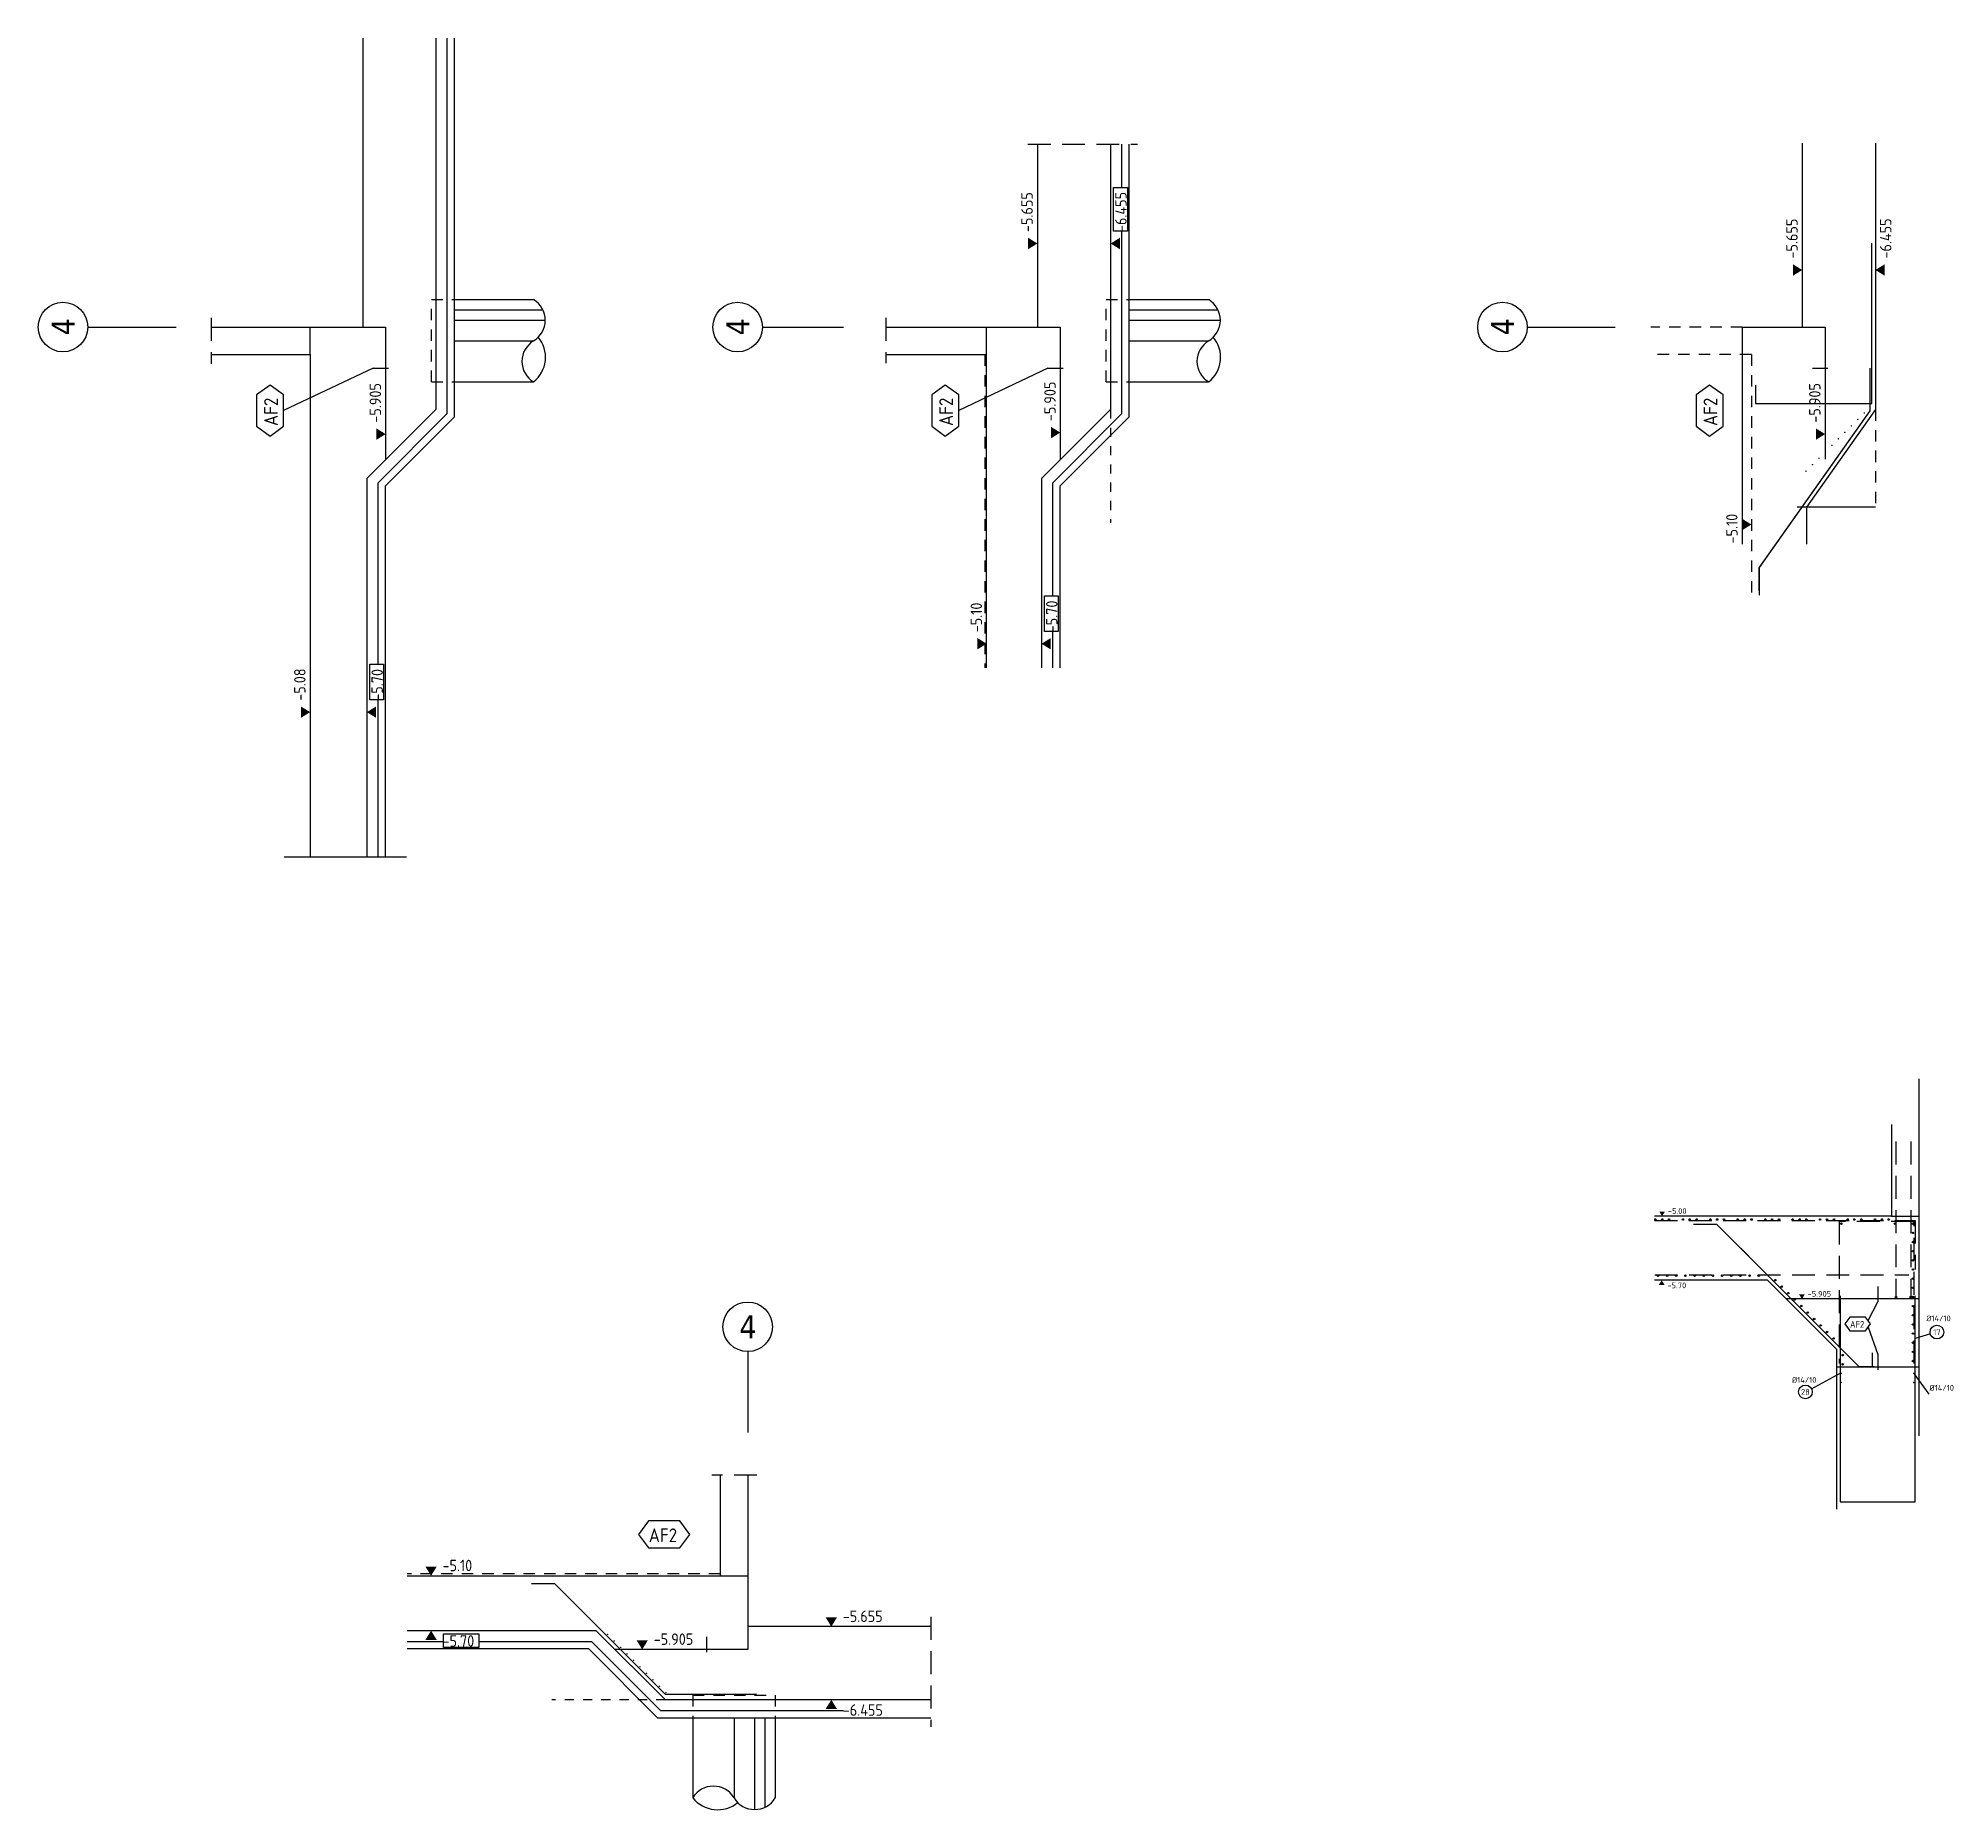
# Model space of a CAD drawing. Extents: x -45 to 98, y -32 to 51.
# Drawn here: x -44.58 to -23.69, y 10.67 to 30.03 of the extents above; entities that cross this region are included whole.
import ezdxf
from ezdxf.enums import TextEntityAlignment as Align

# ---------------------------------------------------------------- set-up
doc = ezdxf.new("R2010")
doc.units = 0
doc.header["$LTSCALE"] = 0.5
for name, pattern in [('AUSGEZOGEN', [1000.01, 1000, 0.01]), ('DASHED', [0.75, 0.5, -0.25]), ('DOT', [0.175, 0.05, -0.125]), ('GESTRICHELT', [0.75, 0.5, -0.25]), ('HIDDEN', [0.375, 0.25, -0.125]), ('VERDECKT', [0.375, 0.25, -0.125])]:
    doc.linetypes.add(name, pattern=pattern)
for name, color, linetype in [('ACHSEN', 7, 'Continuous'), ('AFB', 7, 'Continuous'), ('AFU', 7, 'Continuous'), ('BETON', 7, 'Continuous'), ('HILFE', 7, 'Continuous'), ('koten', 7, 'Continuous'), ('RND', 7, 'Continuous'), ('SFP_Achsen', 7, 'Continuous'), ('SFP_Hilfe', 7, 'Continuous'), ('TEXT', 7, 'Continuous'), ('VERDECKT', 7, 'Continuous')]:
    doc.layers.add(name, color=color, linetype=linetype)
doc.layers.add('NOPLOT', color=7, linetype='Continuous', plot=False)
doc.layers.add('Verbau', color=7, linetype='Continuous', plot=False)
doc.styles.add('helv', font='tahoma.ttf')
doc.styles.add('txt', font='isocp.shx')
doc.linetypes.add('AFU_50K', pattern='A,0.15,["/",Standard,S=0.2,R=0,X=-0.01,Y=-0.1],0.07,["/",Standard,S=0.2,R=0,X=-0.01,Y=-0.1],0.15', length=0.37)
doc.linetypes.add('AFU_50L', pattern='A,0.75,["/",Standard,S=0.2,R=0,X=-0.01,Y=-0.1],0.07,["/",Standard,S=0.2,R=0,X=-0.01,Y=-0.1],0.75', length=1.57)
doc.linetypes.add('AFU_50M', pattern='A,0.45,["/",Standard,S=0.2,R=0,X=-0.01,Y=-0.1],0.07,["/",Standard,S=0.2,R=0,X=-0.01,Y=-0.1],0.45', length=0.97)

msp = doc.modelspace()

# ---------------------------------------------------------------- texts
at = {"layer": 'AFB', "color": 7, "linetype": 'AUSGEZOGEN', "style": 'txt'}
for p in [(-41.9605, 25.7923), (-34.5839, 25.7923), (-26.2321, 25.7923)]:
    msp.add_text('AF2', height=0.15, rotation=90, dxfattribs=at).set_placement(p)
for height, p in [(0.075, (-24.7821, 15.9385)), (0.15, (-37.9077, 13.5966))]:
    msp.add_text('AF2', height=height, dxfattribs=at).set_placement(p)
at = {"layer": 'SFP_Achsen', "color": 6, "linetype": 'AUSGEZOGEN', "style": 'helv'}
for p in [(-44.1823, 26.7829), (-36.8107, 26.7829), (-28.4539, 26.7829)]:
    msp.add_text('4', height=0.25, rotation=90, dxfattribs=at).set_placement(p)
msp.add_text('4', height=0.25, dxfattribs=at).set_placement((-36.9171, 15.8234))
at = {"layer": 'TEXT', "color": 7, "linetype": 'AUSGEZOGEN', "style": 'txt'}
for p in [(-23.9502, 16.0103), (-25.4171, 15.3374), (-23.9144, 15.2513)]:
    msp.add_text('%%C14/10', height=0.0625, dxfattribs=at).set_placement(p)

# ---------------------------------------------------------------- blocks, each defined once
blk = doc.blocks.new('okrd_o')
at = {"layer": 'koten', "color": 7, "linetype": 'Continuous'}
blk.add_solid([(-0.125, 0.202), (0.125, 0.202), (0, 0)], dxfattribs=at)
at = {"layer": 'koten', "style": 'txt'}
blk.add_attdef('OKRD', (0.25, 0.1), '', height=0.25, dxfattribs=at)
blk = doc.blocks.new('okrd_u')
at = {"layer": 'koten', "color": 7, "linetype": 'Continuous'}
blk.add_solid([(-0.125, -0.202), (0.125, -0.202), (0, 0)], dxfattribs=at)
at = {"layer": 'koten', "style": 'txt'}
blk.add_attdef('OKRD', (0.25, -0.35), '', height=0.25, dxfattribs=at)
blk = doc.blocks.new('RND_HIN')
at = {"layer": 'RND', "color": 7, "linetype": 'Continuous'}
blk.add_circle((0, 0), 0.3, dxfattribs=at)
at = {"layer": 'RND', "color": 7, "linetype": 'Continuous', "style": 'txt'}
blk.add_attdef('POSI', text='', height=0.25, dxfattribs=at).set_placement((0, 0), align=Align.MIDDLE)

# ---------------------------------------------------------------- linework, layer by layer
at = {"layer": 'ACHSEN', "color": 140, "linetype": 'AUSGEZOGEN'}
for p, q in [((-44.038, 26.8735), (-43.0707, 26.8735)), ((-36.6665, 26.8735), (-35.7819, 26.8735)), ((-28.3096, 26.8735), (-27.3493, 26.8735)), ((-24.0301, 18.661), (-24.0301, 17.4808)), ((-36.8265, 15.6791), (-36.8265, 14.7946))]:
    msp.add_line(p, q, dxfattribs=at)
at = {"layer": 'AFB', "color": 1, "linetype": 'AUSGEZOGEN'}
for p, q in [((-40.92, 26.4235), (-40.753, 26.4235)), ((-33.5485, 26.4235), (-33.3815, 26.4235)), ((-25.1916, 26.4235), (-25.0246, 26.4235)), ((-24.4801, 16.3906), (-24.4801, 16.2236)), ((-24.4801, 15.6456), (-24.4801, 15.4786)), ((-37.2765, 12.5611), (-37.2765, 12.3941))]:
    msp.add_line(p, q, dxfattribs=at)
at = {"layer": 'AFB', "color": 102, "linetype": 'AUSGEZOGEN'}
for p, q in [((-24.5853, 16.0179), (-24.4801, 16.2236)), ((-24.5853, 15.9439), (-24.4801, 15.6456))]:
    msp.add_line(p, q, dxfattribs=at)
at = {"layer": 'AFB', "color": 1, "linetype": 'AUSGEZOGEN'}
for points in [[(-42.1931, 25.7902), (-42.0453, 25.6817), (-41.8974, 25.7902), (-41.8974, 26.1318), (-42.0453, 26.2403), (-42.1931, 26.1318)], [(-34.8165, 25.7902), (-34.6687, 25.6817), (-34.5209, 25.7902), (-34.5209, 26.1318), (-34.6687, 26.2403), (-34.8165, 26.1318)], [(-26.4647, 25.7902), (-26.3169, 25.6817), (-26.169, 25.7902), (-26.169, 26.1318), (-26.3169, 26.2403), (-26.4647, 26.1318)], [(-24.7832, 16.0548), (-24.8374, 15.9809), (-24.7832, 15.907), (-24.6124, 15.907), (-24.5581, 15.9809), (-24.6124, 16.0548)], [(-37.9098, 13.8292), (-38.0183, 13.6814), (-37.9098, 13.5336), (-37.5682, 13.5336), (-37.4597, 13.6814), (-37.5682, 13.8292)]]:
    msp.add_lwpolyline(points, close=True, dxfattribs=at)
at = {"layer": 'AFU', "color": 8, "linetype": 'AFU_50K'}
for p, q in [((-41.608, 26.5735), (-41.608, 26.8735)), ((-34.2165, 26.5735), (-34.2165, 26.8735)), ((-24.3301, 17.1586), (-24.0301, 17.1586)), ((-37.1265, 13.2291), (-36.8265, 13.2291))]:
    msp.add_line(p, q, dxfattribs=at)
at = {"layer": 'AFU', "color": 8, "linetype": 'AFU_50M'}
for p, q in [((-41.033, 26.8735), (-40.783, 26.8735)), ((-40.783, 26.8735), (-40.783, 25.4285)), ((-33.6615, 26.8735), (-33.4115, 26.8735)), ((-33.4115, 26.8735), (-33.4115, 25.4235)), ((-25.3046, 26.8735), (-25.0546, 26.8735)), ((-25.0546, 26.8735), (-25.0546, 25.4285)), ((-24.0301, 16.2536), (-25.4801, 16.2536)), ((-36.8265, 12.6741), (-36.8265, 12.4241)), ((-36.8265, 12.4241), (-38.2765, 12.4241))]:
    msp.add_line(p, q, dxfattribs=at)
at = {"layer": 'AFU', "color": 8, "linetype": 'AFU_50L'}
msp.add_line((-24.0301, 15.5086), (-24.9301, 15.5086), dxfattribs=at)
at = {"layer": 'BETON', "color": 6, "linetype": 'AUSGEZOGEN'}
for p, q in [((-41.033, 30.0298), (-41.033, 26.8735)), ((-40.233, 30.0298), (-40.233, 25.9735)), ((-33.6615, 28.8735), (-33.6615, 26.8735)), ((-32.8615, 28.8735), (-32.8615, 25.9735)), ((-25.3046, 28.8829), (-25.3046, 26.8735)), ((-24.5046, 28.8829), (-24.5046, 25.9735)), ((-42.688, 26.8735), (-41.033, 26.8735)), ((-35.3165, 26.8735), (-33.6615, 26.8735)), ((-25.9596, 26.8735), (-25.9596, 24.5009)), ((-25.9596, 26.8735), (-25.3046, 26.8735)), ((-42.688, 26.5735), (-41.608, 26.5735)), ((-41.608, 26.5735), (-41.608, 21.0857)), ((-35.3165, 26.5735), (-34.2165, 26.5735)), ((-34.2165, 23.1505), (-34.2165, 26.5735)), ((-40.233, 25.9735), (-40.988, 25.2185)), ((-32.8615, 25.9735), (-33.6165, 25.2185)), ((-24.5046, 25.9735), (-25.2596, 24.9058)), ((-40.988, 25.2185), (-40.988, 21.0857)), ((-33.6165, 25.2185), (-33.6165, 23.1505)), ((-25.2596, 24.9058), (-25.2596, 24.5009)), ((-24.3301, 18.1586), (-24.3301, 17.1586)), ((-24.0301, 18.1586), (-24.0301, 14.7586)), ((-24.3301, 17.1586), (-26.9178, 17.1586)), ((-25.6851, 16.4586), (-26.9178, 16.4586)), ((-24.9301, 15.7036), (-25.6851, 16.4586)), ((-24.9301, 15.7036), (-24.9301, 13.9586)), ((-37.1265, 14.3291), (-37.1265, 13.2291)), ((-36.8265, 14.3291), (-36.8265, 12.6741)), ((-40.5495, 13.2291), (-37.1265, 13.2291)), ((-38.4815, 12.6291), (-40.5495, 12.6291)), ((-37.7265, 11.8741), (-38.4815, 12.6291)), ((-34.8265, 12.6741), (-36.8265, 12.6741)), ((-34.8265, 11.8741), (-37.7265, 11.8741))]:
    msp.add_line(p, q, dxfattribs=at)
at = {"layer": 'HILFE', "color": 102, "linetype": 'AUSGEZOGEN'}
for p, q in [((-40.113, 30.0298), (-40.113, 25.9238)), ((-40.033, 30.0298), (-40.033, 25.8907)), ((-32.7415, 28.8735), (-32.7415, 28.3982)), ((-32.6615, 28.8735), (-32.6615, 25.8907)), ((-32.7415, 27.921), (-32.7415, 25.9238)), ((-40.92, 26.4235), (-41.8974, 25.961)), ((-33.5485, 26.4235), (-34.5209, 25.961)), ((-40.113, 25.9238), (-40.868, 25.1688)), ((-32.7415, 25.9238), (-33.4965, 25.1688)), ((-40.033, 25.8907), (-40.788, 25.1357)), ((-32.6615, 25.8907), (-33.4165, 25.1357)), ((-40.868, 25.1688), (-40.868, 23.1889)), ((-40.788, 25.1357), (-40.788, 21.0857)), ((-33.4965, 25.1688), (-33.4965, 23.9365)), ((-33.4165, 25.1357), (-33.4165, 23.1505)), ((-33.4965, 23.5478), (-33.4965, 23.1505)), ((-40.868, 22.8002), (-40.868, 21.0857)), ((-40.1522, 12.5091), (-40.5495, 12.5091)), ((-38.5643, 12.4291), (-40.5495, 12.4291)), ((-38.5312, 12.5091), (-39.7635, 12.5091)), ((-37.8093, 11.6741), (-38.5643, 12.4291)), ((-37.7762, 11.7541), (-38.5312, 12.5091)), ((-35.779, 11.7541), (-37.7762, 11.7541)), ((-34.8265, 11.6741), (-37.8093, 11.6741))]:
    msp.add_line(p, q, dxfattribs=at)
at = {"layer": 'HILFE', "color": 102, "linetype": 'DOT'}
for p, q in [((-32.8615, 25.9735), (-32.8615, 24.7342)), ((-37.7265, 11.8741), (-38.9658, 11.8741))]:
    msp.add_line(p, q, dxfattribs=at)
at = {"layer": 'NOPLOT', "color": 191, "linetype": 'AUSGEZOGEN'}
for p, q in [((-24.5646, 26.4238), (-24.5646, 25.958)), ((-24.5046, 24.9058), (-25.3604, 24.9058)), ((-25.7738, 24.248), (-25.7738, 23.9433)), ((-41.8918, 21.0857), (-40.5539, 21.0857))]:
    msp.add_line(p, q, dxfattribs=at)
at = {"layer": 'NOPLOT', "color": 191, "linetype": 'Continuous'}
msp.add_line((-24.5646, 25.958), (-25.7738, 24.248), dxfattribs=at)
at = {"layer": 'NOPLOT', "color": 191, "linetype": 'AUSGEZOGEN'}
for points in [[(-32.8283, 27.921), (-32.8283, 28.3982), (-32.6781, 28.3982), (-32.6781, 27.921)], [(-33.5833, 23.5478), (-33.5833, 23.9365), (-33.4331, 23.9365), (-33.4331, 23.5478)], [(-40.9549, 22.8002), (-40.9549, 23.1889), (-40.8046, 23.1889), (-40.8046, 22.8002)], [(-40.1522, 12.596), (-39.7635, 12.596), (-39.7635, 12.4458), (-40.1522, 12.4458)]]:
    msp.add_lwpolyline(points, close=True, dxfattribs=at)
at = {"layer": 'RND', "color": 102, "linetype": 'AUSGEZOGEN'}
for p, q in [((-23.9045, 15.8712), (-24.0701, 15.8231)), ((-25.204, 15.2735), (-24.8843, 15.4471)), ((-23.9167, 15.213), (-24.0813, 15.4401))]:
    msp.add_line(p, q, dxfattribs=at)
at = {"layer": 'RND', "color": 1, "linetype": 'AUSGEZOGEN'}
for points in [[(-25.8146, 26.2394), (-25.8146, 26.0394), (-24.5446, 26.0394), (-24.5446, 27.7894)], [(-24.5646, 26.208), (-24.5646, 25.958), (-25.777, 24.2433), (-25.777, 23.9933)], [(-26.4924, 17.0725), (-26.2424, 17.0725), (-24.6868, 15.5169), (-24.5368, 15.5169), (-24.5368, 15.6669)], [(-24.8901, 16.287), (-24.8901, 14.037), (-24.0701, 14.037), (-24.0701, 16.287)], [(-39.1891, 13.1433), (-38.9391, 13.1433), (-37.7299, 11.9341), (-36.7299, 11.9341)]]:
    msp.add_lwpolyline(points, dxfattribs=at)
at = {"layer": 'RND', "color": 7, "linetype": 'AUSGEZOGEN', "const_width": 0.008}
for points in [[(-24.6267, 25.9311, 1), (-24.6267, 25.9391, 1)], [(-24.8388, 25.719, 1), (-24.8388, 25.727, 1)], [(-24.7681, 25.7897, 1), (-24.7681, 25.7977, 1)], [(-24.6974, 25.8604, 1), (-24.6974, 25.8684, 1)], [(-25.0509, 25.5068, 1), (-25.0509, 25.5148, 1)], [(-24.9802, 25.5775, 1), (-24.9802, 25.5855, 1)], [(-24.9095, 25.6482, 1), (-24.9095, 25.6562, 1)], [(-25.2631, 25.2947, 1), (-25.2631, 25.3027, 1)], [(-25.1924, 25.3654, 1), (-25.1924, 25.3734, 1)], [(-25.1217, 25.4361, 1), (-25.1217, 25.4441, 1)], [(-24.8723, 15.4413, -1), (-24.8803, 15.4413, -1)], [(-24.8723, 15.3413, -1), (-24.8803, 15.3413, -1)], [(-24.0832, 15.4413, -1), (-24.0912, 15.4413, -1)], [(-24.0832, 15.3413, -1), (-24.0912, 15.3413, -1)], [(-38.361, 12.5883, 1), (-38.353, 12.5883, 1)], [(-38.2903, 12.5176, 1), (-38.2823, 12.5176, 1)], [(-38.2196, 12.4469, 1), (-38.2116, 12.4469, 1)], [(-38.1489, 12.3762, 1), (-38.1409, 12.3762, 1)], [(-38.0782, 12.3055, 1), (-38.0702, 12.3055, 1)], [(-38.0075, 12.2348, 1), (-37.9995, 12.2348, 1)], [(-37.9368, 12.1641, 1), (-37.9288, 12.1641, 1)], [(-37.8661, 12.0934, 1), (-37.8581, 12.0934, 1)], [(-37.7953, 12.0226, 1), (-37.7873, 12.0226, 1)], [(-37.7246, 11.9519, 1), (-37.7166, 11.9519, 1)]]:
    msp.add_lwpolyline(points, format="xyb", close=True, dxfattribs=at)
at = {"layer": 'RND', "color": 7, "linetype": 'GESTRICHELT'}
for points in [[(-24.2801, 17.9745), (-24.2801, 16.2745)], [(-24.1168, 17.9745), (-24.1168, 16.2745)], [(-26.9178, 17.1099), (-24.0688, 17.1099), (-24.0688, 16.576)], [(-26.4924, 17.0725), (-26.2424, 17.0725), (-24.6868, 15.5169), (-24.5168, 15.5169)], [(-24.0816, 15.5486), (-24.0816, 17.0986), (-24.9016, 17.0986), (-24.9016, 15.5486)], [(-26.9162, 16.5186), (-24.1383, 16.5186)]]:
    msp.add_lwpolyline(points, dxfattribs=at)
at = {"layer": 'RND', "color": 7, "linetype": 'AUSGEZOGEN'}
for centre, radius in [((-26.9089, 17.1223), 0.008), ((-26.7589, 17.1223), 0.008), ((-26.6089, 17.1223), 0.008), ((-26.4589, 17.1223), 0.008), ((-26.3089, 17.1223), 0.008), ((-26.1589, 17.1223), 0.008), ((-26.0089, 17.1223), 0.008), ((-25.8589, 17.1223), 0.008), ((-25.7089, 17.1223), 0.008), ((-25.5589, 17.1223), 0.008), ((-25.4089, 17.1223), 0.008), ((-25.2589, 17.1223), 0.008), ((-25.1089, 17.1223), 0.008), ((-24.9589, 17.1223), 0.008), ((-24.8089, 17.1223), 0.008), ((-24.6589, 17.1223), 0.008), ((-24.5089, 17.1223), 0.008), ((-24.3589, 17.1223), 0.008), ((-24.8762, 17.0759), 0.008), ((-24.2903, 17.0759), 0.008), ((-24.0958, 17.0759), 0.008), ((-24.0958, 16.9759), 0.008), ((-24.0958, 16.8759), 0.008), ((-24.0958, 16.7759), 0.008), ((-26.8803, 16.5077), 0.008), ((-26.7803, 16.5077), 0.008), ((-26.6803, 16.5077), 0.008), ((-26.5803, 16.5077), 0.008), ((-26.4803, 16.5077), 0.008), ((-26.3803, 16.5077), 0.008), ((-26.2803, 16.5077), 0.008), ((-26.1803, 16.5077), 0.008), ((-26.0803, 16.5077), 0.008), ((-25.9803, 16.5077), 0.008), ((-25.8803, 16.5077), 0.008), ((-25.7803, 16.5077), 0.008), ((-24.0958, 16.6759), 0.008), ((-24.0958, 16.5759), 0.008), ((-25.5984, 16.4591), 0.008), ((-25.5277, 16.3884), 0.008), ((-25.4569, 16.3177), 0.008), ((-24.0958, 16.4759), 0.008), ((-24.0958, 16.3759), 0.008), ((-25.3862, 16.247), 0.008), ((-25.3155, 16.1763), 0.008), ((-25.2448, 16.1056), 0.008), ((-24.2801, 16.2745), 0.01), ((-24.1168, 16.2745), 0.01), ((-24.0958, 16.2759), 0.008), ((-24.0958, 16.1759), 0.008), ((-24.0958, 16.0759), 0.008), ((-25.1741, 16.0349), 0.008), ((-25.1034, 15.9642), 0.008), ((-25.0327, 15.8934), 0.008), ((-24.0958, 15.9759), 0.008), ((-24.0958, 15.8759), 0.008), ((-24.962, 15.8227), 0.008), ((-24.0958, 15.7759), 0.008), ((-24.0958, 15.6759), 0.008), ((-24.8643, 15.6396), 0.008), ((-24.8643, 15.5396), 0.008), ((-24.0958, 15.5759), 0.008)]:
    msp.add_circle(centre, radius, dxfattribs=at)
at = {"layer": 'RND', "color": 102, "linetype": 'AUSGEZOGEN'}
for centre in [(-26.8339, 17.1223), (-26.5339, 17.1223), (-26.2339, 17.1223), (-25.9339, 17.1223), (-25.6339, 17.1223), (-25.3339, 17.1223), (-25.0339, 17.1223), (-24.7339, 17.1223), (-24.4339, 17.1223)]:
    msp.add_circle(centre, 0.008, dxfattribs=at)
at = {"layer": 'SFP_Achsen', "color": 7, "linetype": 'AUSGEZOGEN'}
for centre in [(-44.3085, 26.8735), (-36.9369, 26.8735), (-28.5801, 26.8735), (-36.8265, 15.9496)]:
    msp.add_circle(centre, 0.2705, dxfattribs=at)
at = {"layer": 'SFP_Hilfe', "color": 102, "linetype": 'DASHED'}
for p, q in [((-33.7665, 28.8735), (-32.5665, 28.8735)), ((-42.688, 26.9735), (-42.688, 26.4735)), ((-35.3165, 26.9735), (-35.3165, 26.4801)), ((-36.7265, 14.3291), (-37.2199, 14.3291)), ((-34.8265, 12.7791), (-34.8265, 11.5791))]:
    msp.add_line(p, q, dxfattribs=at)
at = {"layer": 'Verbau', "color": 171, "linetype": 'HIDDEN'}
for p, q in [((-40.283, 27.1735), (-40.033, 27.1735)), ((-40.283, 26.2735), (-40.283, 27.1735)), ((-32.9115, 27.1735), (-32.6615, 27.1735)), ((-32.9115, 26.2735), (-32.9115, 27.1735)), ((-40.283, 26.2735), (-40.033, 26.2735)), ((-32.9115, 26.2735), (-32.6615, 26.2735)), ((-37.4265, 11.9241), (-36.5265, 11.9241)), ((-37.4265, 11.9241), (-37.4265, 11.6741)), ((-36.5265, 11.9241), (-36.5265, 11.6741))]:
    msp.add_line(p, q, dxfattribs=at)
at = {"layer": 'Verbau', "color": 171}
for p, q in [((-40.033, 27.1735), (-39.1667, 27.1735)), ((-32.6615, 27.1735), (-31.7902, 27.1735)), ((-40.033, 27.061), (-39.0645, 27.061, -0.0329)), ((-40.033, 26.9485), (-39.0391, 26.9485, -0.0411)), ((-32.6615, 27.061), (-31.6879, 27.061, -0.0329)), ((-32.6615, 26.9485), (-31.6625, 26.9485, -0.0411)), ((-40.033, 26.7235), (-39.1667, 26.7235)), ((-32.6615, 26.7235), (-31.7902, 26.7235)), ((-40.033, 26.2735), (-39.1667, 26.2735)), ((-32.6615, 26.2735), (-31.7902, 26.2735)), ((-37.4265, 11.6741), (-37.4265, 10.8029)), ((-36.9765, 11.6741), (-36.9765, 10.8029)), ((-36.7515, 11.6741), (-36.7515, 10.6752, -0.0411)), ((-36.639, 11.6741), (-36.639, 10.7006, -0.0329)), ((-36.5265, 11.6741), (-36.5265, 10.8029))]:
    msp.add_line(p, q, dxfattribs=at)
for centre, radius, start, end in [((-39.3012, 26.9485), 0.2621, 300.86482, 59.13518), ((-31.9246, 26.9485), 0.2621, 300.86482, 59.13518), ((-39.3799, 26.5432), 0.3437, 308.32437, 39.81071), ((-32.0033, 26.5432), 0.3437, 308.32437, 39.81071), ((-39.0323, 26.4985), 0.2621, 120.86482, 239.13518), ((-31.6557, 26.4985), 0.2621, 120.86482, 239.13518), ((-37.2015, 10.6684), 0.2621, 30.86482, 149.13518), ((-37.1568, 11.016), 0.3437, 218.32437, 309.81071), ((-36.7515, 10.9373), 0.2621, 210.86482, 329.13518)]:
    msp.add_arc(centre, radius, start, end, dxfattribs=at)
at = {"layer": 'VERDECKT', "color": 7, "linetype": 'HIDDEN'}
for p, q in [((-25.9596, 26.8735), (-26.9596, 26.8735)), ((-34.2365, 26.5735), (-34.2365, 23.1505)), ((-25.8596, 26.5735), (-26.9596, 26.5735)), ((-25.8596, 26.5735), (-25.8596, 23.965)), ((-37.1265, 13.2491), (-40.5495, 13.2491))]:
    msp.add_line(p, q, dxfattribs=at)
at = {"layer": 'VERDECKT', "color": 7, "linetype": 'VERDECKT'}
msp.add_line((-24.5046, 25.9735), (-24.5046, 24.9058), dxfattribs=at)

# ---------------------------------------------------------------- block references
at = {"layer": 'koten', "color": 7, "linetype": 'DASHED', "xscale": 0.5, "yscale": 0.5, "zscale": 0.5, "rotation": 90}
for p, values in [((-33.6615, 27.7867), {'OKRD': '-5.655'}), ((-25.3046, 27.4973), {'OKRD': '-5.655'}), ((-40.783, 25.7041), {'OKRD': '-5.905'}), ((-33.4115, 25.7207), {'OKRD': '-5.905'}), ((-25.0546, 25.7041), {'OKRD': '-5.905'}), ((-34.2165, 23.4135), {'OKRD': '-5.10'}), ((-41.608, 22.6659), {'OKRD': '-5.08'})]:
    msp.add_blockref('okrd_o', p, dxfattribs=at).add_auto_attribs(values)
at = {"layer": 'koten', "color": 7, "linetype": 'AUSGEZOGEN', "xscale": 0.5, "yscale": 0.5, "zscale": 0.5, "rotation": 90}
for p, values in [((-32.8615, 27.7867), {'OKRD': '-6.455'}), ((-24.5046, 27.4973), {'OKRD': '-6.455'}), ((-33.6165, 23.4135), {'OKRD': '-5.70'}), ((-40.988, 22.6659), {'OKRD': '-5.70'})]:
    msp.add_blockref('okrd_u', p, dxfattribs=at).add_auto_attribs(values)
at = {"layer": 'koten', "color": 7, "linetype": 'DASHED'}
ref = msp.add_blockref('okrd_o', (-25.8596, 24.7162), dxfattribs=dict(at, xscale=0.5, yscale=0.5, zscale=0.5, rotation=90))
ref.add_attrib('OKRD', '-5.10', (-26.0106, 24.5087), dxfattribs={"height": 0.125, "rotation": 90, "style": 'txt'})
at = {"layer": 'koten', "color": 191, "linetype": 'AUSGEZOGEN', "xscale": 0.25, "yscale": 0.25, "zscale": 0.25}
for name, p, values in [('okrd_o', (-26.8354, 17.1586), {'OKRD': '-5.00'}), ('okrd_u', (-26.8401, 16.4586), {'OKRD': '-5.70'}), ('okrd_o', (-25.308, 16.2536), {'OKRD': '-5.905'})]:
    msp.add_blockref(name, p, dxfattribs=at).add_auto_attribs(values)
at = {"layer": 'koten', "color": 7, "linetype": 'DASHED', "xscale": 0.5, "yscale": 0.5, "zscale": 0.5}
for p, values in [((-40.2865, 13.2291), {'OKRD': '-5.10'}), ((-35.9133, 12.6741), {'OKRD': '-5.655'}), ((-37.9793, 12.4241), {'OKRD': '-5.905'})]:
    msp.add_blockref('okrd_o', p, dxfattribs=at).add_auto_attribs(values)
at = {"layer": 'koten', "color": 7, "linetype": 'AUSGEZOGEN', "xscale": 0.5, "yscale": 0.5, "zscale": 0.5}
for p, values in [((-40.2865, 12.6291), {'OKRD': '-5.70'}), ((-35.9133, 11.8741), {'OKRD': '-6.455'})]:
    msp.add_blockref('okrd_u', p, dxfattribs=at).add_auto_attribs(values)
at = {"layer": 'RND', "color": 7, "linetype": 'AUSGEZOGEN', "xscale": 0.25, "yscale": 0.25, "zscale": 0.25}
for p, values in [((-23.8325, 15.8921), {'POSI': '17'}), ((-25.2699, 15.2377), {'POSI': '28'})]:
    msp.add_blockref('RND_HIN', p, dxfattribs=at).add_auto_attribs(values)

msp.set_redraw_order([(e.dxf.handle, doc.entitydb.next_handle()) for e in msp.query("TEXT MTEXT ATTDEF DIMENSION ARC_DIMENSION")])  # texts and dimensions are drawn at this point

doc.saveas('drawing.dxf')
